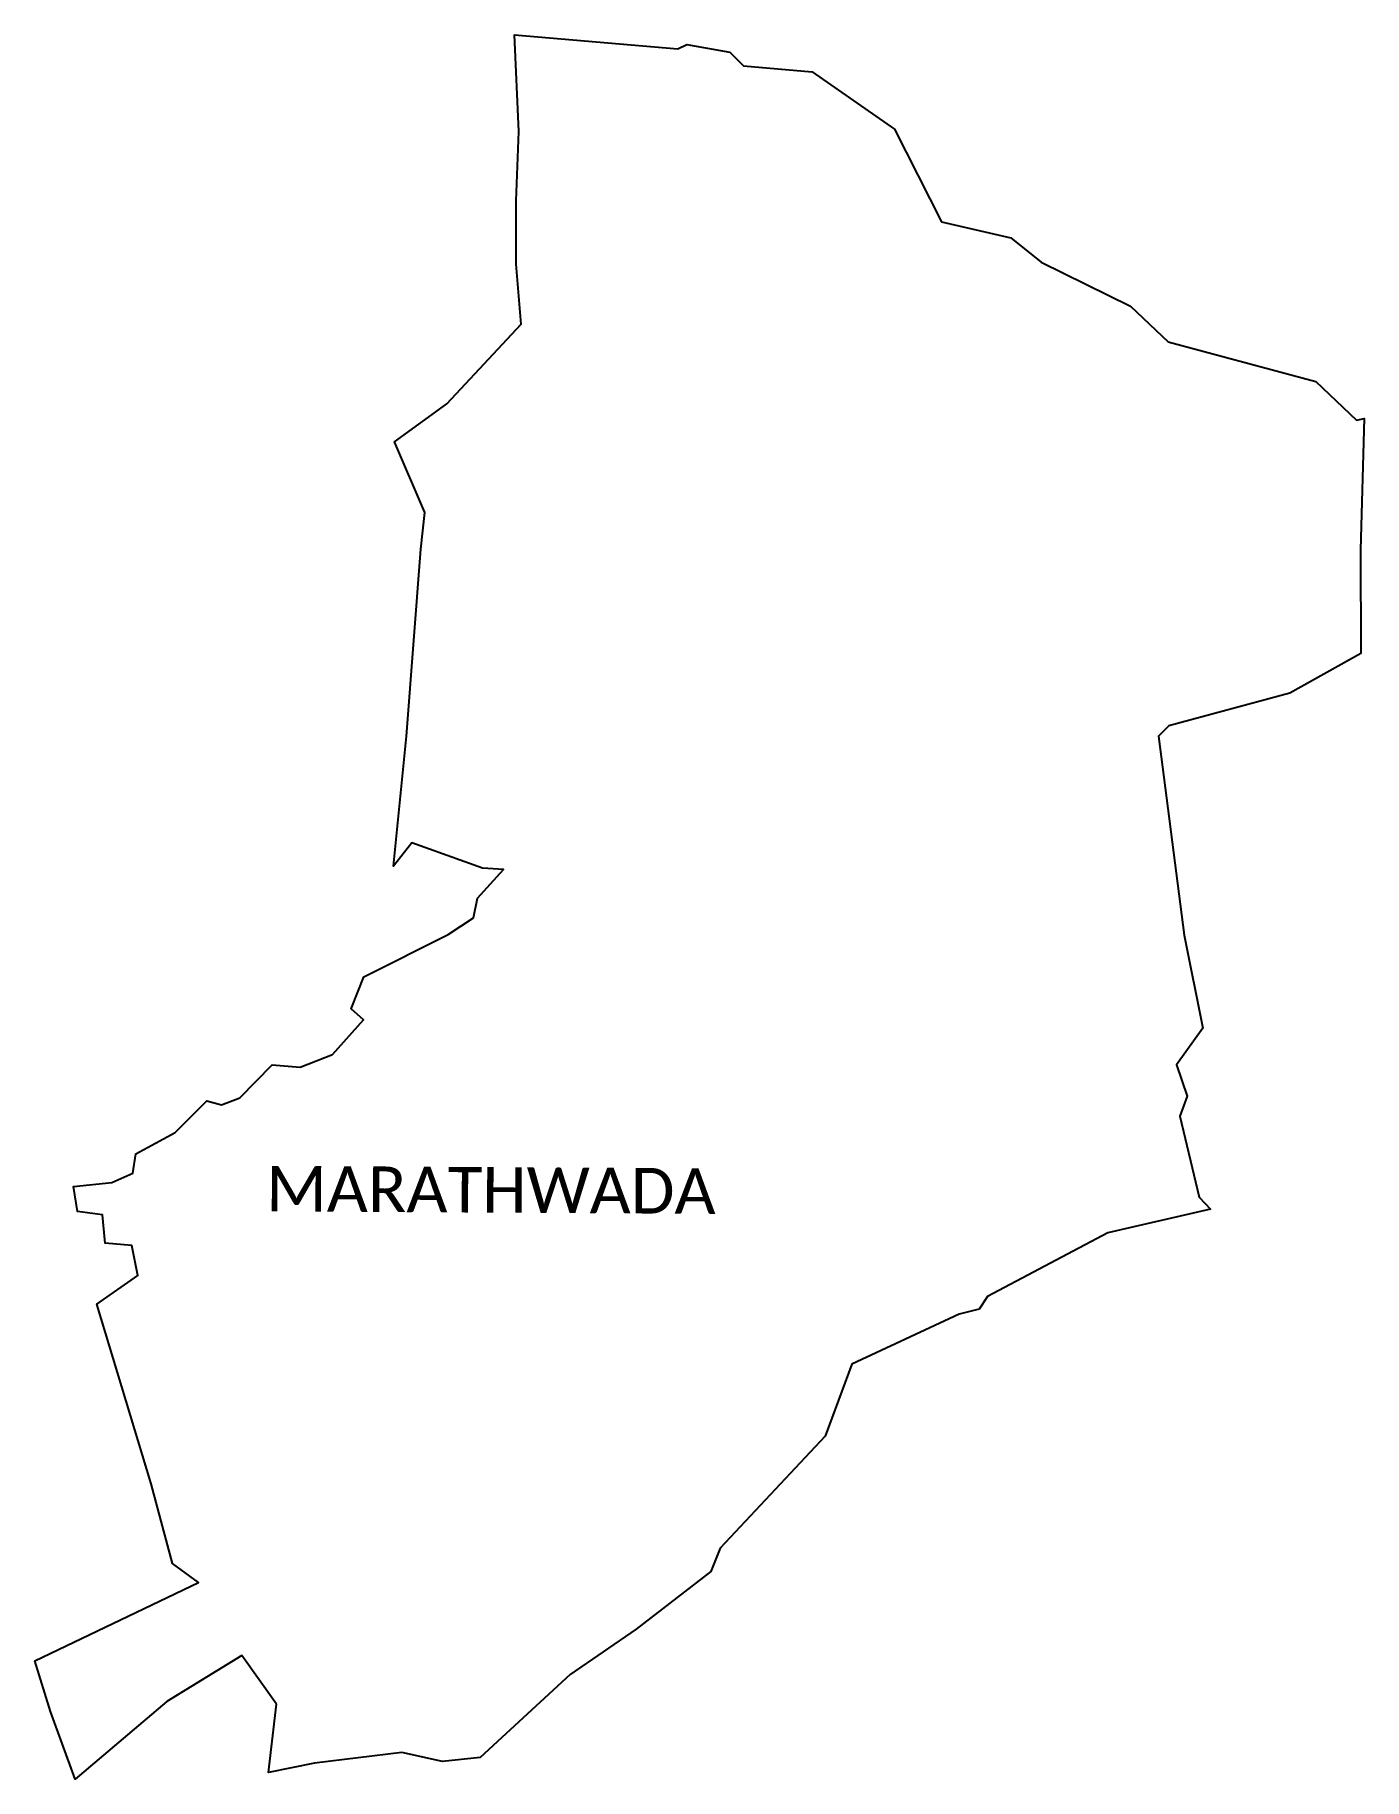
# Model space of a CAD drawing. Header units: metres. Extents: x 311669 to 317702, y 1901342 to 1905447.
# Drawn here: x 314669 to 317702, y 1901464 to 1905447 of the extents above; entities that cross this region are included whole.
import ezdxf

# ---------------------------------------------------------------- set-up
doc = ezdxf.new("R2010")
doc.units = ezdxf.units.M
doc.header["$MEASUREMENT"] = 0
doc.layers.add('village', color=7, linetype='Continuous')
doc.layers.add('VILLAGE NAME', color=250, linetype='Continuous')

msp = doc.modelspace()

# ---------------------------------------------------------------- texts
at = {"layer": 'VILLAGE NAME', "insert": (315196.6, 1902864.2), "char_height": 104.042, "attachment_point": 1, "rotation": 359.6762}
msp.add_mtext_dynamic_manual_height_columns('{\\fCalibri|b0|i0|c0|p34;MARATHWADA}', width=1856.633, gutter_width=520.2, heights=[0], dxfattribs=at)

# ---------------------------------------------------------------- linework, layer by layer
at = {"layer": 'village', "color": 18}
msp.add_polyline3d([(315219.7, 1901635.2, 0), (315141.2, 1901745.7, 0), (314969.4, 1901641, 0), (314760.8, 1901463.8, 0), (314704.3, 1901618.2, 0), (314668.6, 1901734.2, 0), (315042.3, 1901912.7, 0), (314982.6, 1901956.5, 0), (314933.8, 1902138, 0), (314809.9, 1902548.1, 0), (314903.6, 1902613.9, 0), (314890, 1902682.6, 0), (314829.3, 1902687.2, 0), (314823.1, 1902752, 0), (314765.7, 1902759.5, 0), (314756.4, 1902816.9, 0), (314844.4, 1902826.4, 0), (314891.8, 1902847.3, 0), (314899.2, 1902891.7, 0), (314988.9, 1902939.9, 0), (315061, 1903012.2, 0), (315094.5, 1903003.8, 0), (315136.3, 1903019.6, 0), (315210.3, 1903094.9, 0), (315274, 1903089.6, 0), (315347.5, 1903118.3, 0), (315418.7, 1903197.6, 0), (315390.5, 1903222.3, 0), (315419.7, 1903295.4, 0), (315612, 1903392.6, 0), (315669.6, 1903430.4, 0), (315679, 1903475.1, 0), (315738, 1903541.1, 0), (315690.3, 1903544.1, 0), (315528.7, 1903601.4, 0), (315486.9, 1903548.7, 0), (315516.6, 1903845.6, 0), (315549.3, 1904272.1, 0), (315558.9, 1904355.6, 0), (315489.7, 1904517.3, 0), (315609.2, 1904604, 0), (315778.8, 1904785.8, 0), (315766.8, 1904923, 0), (315767, 1905067.3, 0), (315773, 1905225.9, 0), (315763.2, 1905446.5, 0), (316136, 1905415, 0), (316156.9, 1905424.5, 0), (316254.9, 1905407, 0), (316285.9, 1905376, 0), (316442.8, 1905362.3, 0), (316630.4, 1905231.2, 0), (316738.2, 1905019.7, 0), (316895.8, 1904983.1, 0), (316965.4, 1904927.4, 0), (317169.6, 1904827.4, 0), (317255.2, 1904745.7, 0), (317592.6, 1904655.3, 0), (317685.1, 1904566.8, 0), (317702.4, 1904570.9, 0), (317694.2, 1904270.9, 0), (317695.1, 1904033.9, 0), (317533.2, 1903943.5, 0), (317256.9, 1903869.2, 0), (317232.8, 1903845.4, 0), (317291.6, 1903391, 0), (317334.1, 1903178.2, 0), (317274.4, 1903094.6, 0), (317298.9, 1903023.3, 0), (317282.2, 1902977.4, 0), (317325.8, 1902792.5, 0), (317351.5, 1902765.5, 0), (317117.8, 1902711.5, 0), (316842.6, 1902565.9, 0), (316823.7, 1902537.2, 0), (316777.9, 1902525.2, 0), (316532.9, 1902411.5, 0), (316472, 1902246.5, 0), (316233, 1901991.4, 0), (316211.5, 1901937.6, 0), (316041, 1901806.5, 0), (315890.4, 1901702.7, 0), (315685.2, 1901513.5, 0), (315598.9, 1901503.7, 0), (315505.8, 1901524.6, 0), (315306.6, 1901499.9, 0), (315201.9, 1901478.7, 0)], close=True, dxfattribs=at)
msp.add_polyline3d([(315219.7, 1901635.2, 0), (315141.2, 1901745.7, 0), (314969.4, 1901641, 0), (314760.8, 1901463.8, 0), (314704.3, 1901618.2, 0), (314668.6, 1901734.2, 0), (315042.3, 1901912.7, 0), (314982.6, 1901956.5, 0), (314933.8, 1902138, 0), (314809.9, 1902548.1, 0), (314903.6, 1902613.9, 0), (314890, 1902682.6, 0), (314829.3, 1902687.2, 0), (314823.1, 1902752, 0), (314765.7, 1902759.5, 0), (314756.4, 1902816.9, 0), (314844.4, 1902826.4, 0), (314891.8, 1902847.3, 0), (314899.2, 1902891.7, 0), (314988.9, 1902939.9, 0), (315061, 1903012.2, 0), (315094.5, 1903003.8, 0), (315136.3, 1903019.6, 0), (315210.3, 1903094.9, 0), (315274, 1903089.6, 0), (315347.5, 1903118.3, 0), (315418.7, 1903197.6, 0), (315390.5, 1903222.3, 0), (315419.7, 1903295.4, 0), (315612, 1903392.6, 0), (315669.6, 1903430.4, 0), (315679, 1903475.1, 0), (315738, 1903541.1, 0), (315690.3, 1903544.1, 0), (315528.7, 1903601.4, 0), (315486.9, 1903548.7, 0), (315516.6, 1903845.6, 0), (315549.3, 1904272.1, 0), (315558.9, 1904355.6, 0), (315489.7, 1904517.3, 0), (315609.2, 1904604, 0), (315778.8, 1904785.8, 0), (315766.8, 1904923, 0), (315767, 1905067.3, 0), (315773, 1905225.9, 0), (315763.2, 1905446.5, 0), (316136, 1905415, 0), (316156.9, 1905424.5, 0), (316254.9, 1905407, 0), (316285.9, 1905376, 0), (316442.8, 1905362.3, 0), (316630.4, 1905231.2, 0), (316738.2, 1905019.7, 0), (316895.8, 1904983.1, 0), (316965.4, 1904927.4, 0), (317169.6, 1904827.4, 0), (317255.2, 1904745.7, 0), (317592.6, 1904655.3, 0), (317685.1, 1904566.8, 0), (317702.4, 1904570.9, 0), (317694.2, 1904270.9, 0), (317695.1, 1904033.9, 0), (317533.2, 1903943.5, 0), (317256.9, 1903869.2, 0), (317232.8, 1903845.4, 0), (317291.6, 1903391, 0), (317334.1, 1903178.2, 0), (317274.4, 1903094.6, 0), (317298.9, 1903023.3, 0), (317282.2, 1902977.4, 0), (317325.8, 1902792.5, 0), (317351.5, 1902765.5, 0), (317117.8, 1902711.5, 0), (316842.6, 1902565.9, 0), (316823.7, 1902537.2, 0), (316777.9, 1902525.2, 0), (316532.9, 1902411.5, 0), (316472, 1902246.5, 0), (316233, 1901991.4, 0), (316211.5, 1901937.6, 0), (316041, 1901806.5, 0), (315890.4, 1901702.7, 0), (315685.2, 1901513.5, 0), (315598.9, 1901503.7, 0), (315505.8, 1901524.6, 0), (315306.6, 1901499.9, 0), (315201.9, 1901478.7, 0)], close=True, dxfattribs=at)

msp.set_redraw_order([(e.dxf.handle, doc.entitydb.next_handle()) for e in msp.query("TEXT MTEXT ATTDEF DIMENSION ARC_DIMENSION")])  # texts and dimensions are drawn at this point

doc.saveas('drawing.dxf')
